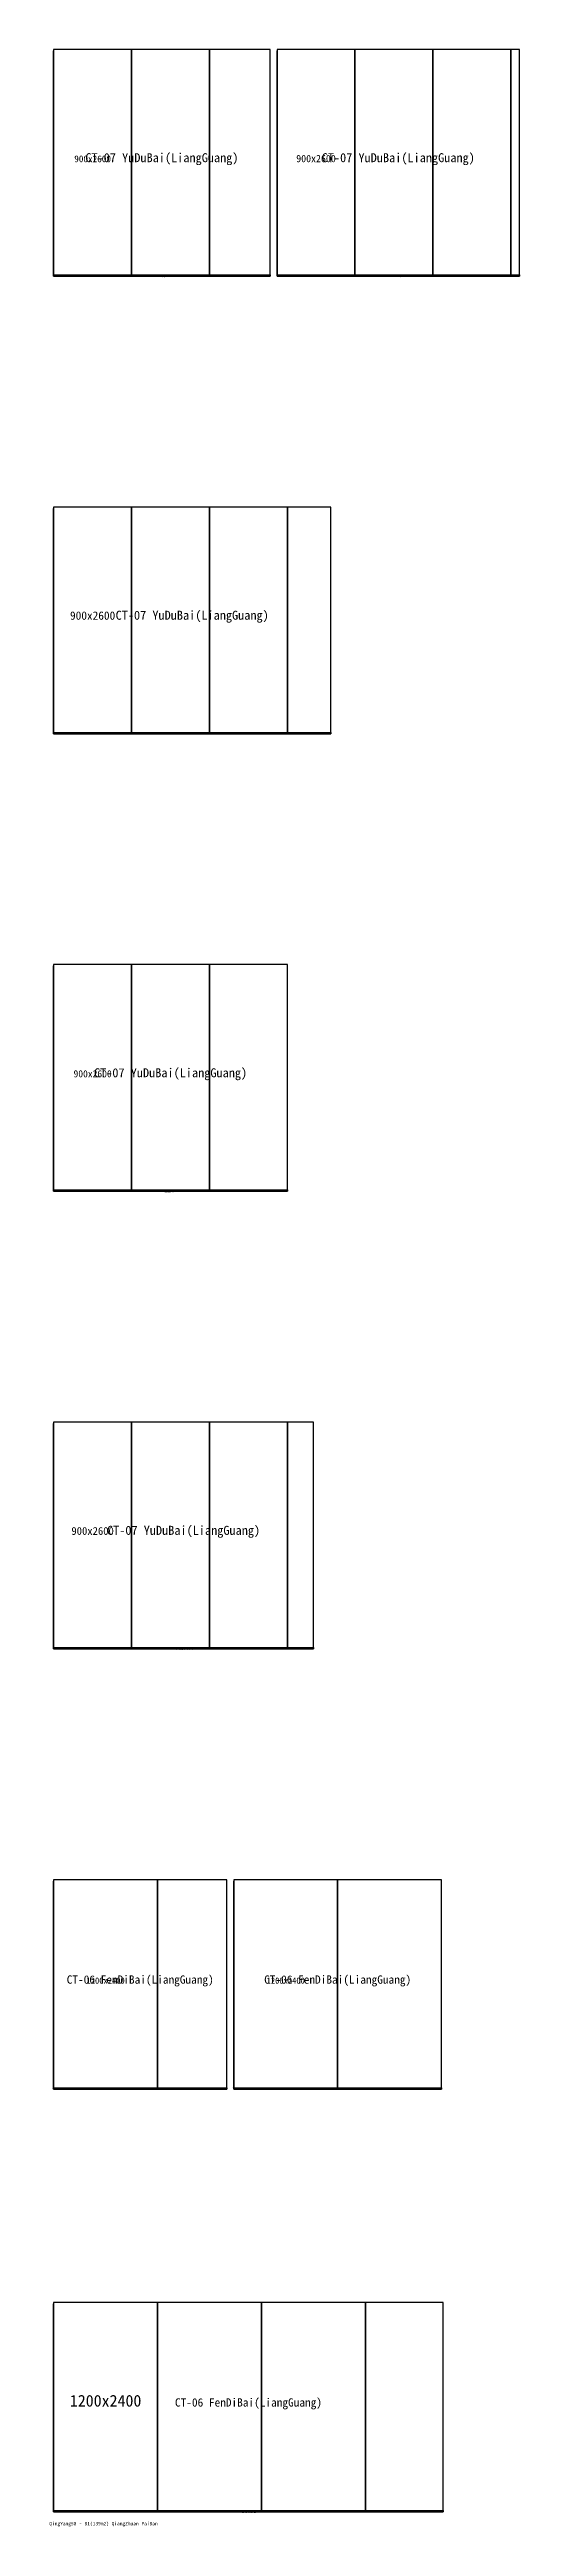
# Model space of a CAD drawing. Header units: millimetres. Extents: x 52 to 5480, y -63 to 28520.
import ezdxf
from ezdxf.enums import TextEntityAlignment as Align

# ---------------------------------------------------------------- set-up
doc = ezdxf.new("R2010")
doc.units = ezdxf.units.MM
for name, color, linetype in [('DIM', 3, 'CONTINUOUS'), ('TEXT', 7, 'CONTINUOUS'), ('TILE', 5, 'CONTINUOUS'), ('TILE_CUT', 2, 'Continuous'), ('TITLE', 6, 'CONTINUOUS'), ('WALL', 7, 'CONTINUOUS')]:
    doc.layers.add(name, color=color, linetype=linetype)

msp = doc.modelspace()

# ---------------------------------------------------------------- linework, layer by layer
at = {"layer": 'DIM'}
for p, q in [((100, 28520), (100, 28505)), ((100, 25905), (100, 28505)), ((2680, 28520), (2680, 28505)), ((2680, 25905), (2680, 28505)), ((100, 25920), (100, 25905)), ((100, 25920), (100, 25905)), ((100, 25905), (2600, 25905)), ((2600, 25920), (2600, 25905)), ((2680, 25920), (2680, 25905)), ((2680, 25920), (2680, 25905)), ((2680, 25905), (5480, 25905)), ((5480, 25920), (5480, 25905)), ((100, 23240), (100, 23225)), ((100, 20625), (100, 23225)), ((100, 20640), (100, 20625)), ((100, 20640), (100, 20625)), ((100, 20625), (3300, 20625)), ((3300, 20640), (3300, 20625)), ((100, 17960), (100, 17945)), ((100, 15345), (100, 17945)), ((100, 15360), (100, 15345)), ((100, 15360), (100, 15345)), ((100, 15345), (2800, 15345)), ((2800, 15360), (2800, 15345)), ((100, 12680), (100, 12665)), ((100, 10065), (100, 12665)), ((100, 10080), (100, 10065)), ((100, 10080), (100, 10065)), ((100, 10065), (3100, 10065)), ((3100, 10080), (3100, 10065)), ((100, 7400), (100, 7385)), ((100, 4985), (100, 7385)), ((2180, 7400), (2180, 7385)), ((2180, 4985), (2180, 7385)), ((100, 5000), (100, 4985)), ((100, 5000), (100, 4985)), ((100, 4985), (2100, 4985)), ((2100, 5000), (2100, 4985)), ((2180, 5000), (2180, 4985)), ((2180, 5000), (2180, 4985)), ((2180, 4985), (4580, 4985)), ((4580, 5000), (4580, 4985)), ((100, 2520), (100, 2505)), ((100, 105), (100, 2505)), ((100, 120), (100, 105)), ((100, 120), (100, 105)), ((100, 105), (4600, 105)), ((4600, 120), (4600, 105))]:
    msp.add_line(p, q, dxfattribs=at)
at = {"layer": 'TILE'}
for points in [[(100, 25920), (1000, 25920), (1000, 28520), (100, 28520), (100, 25920)], [(1000, 25920), (1900, 25920), (1900, 28520), (1000, 28520), (1000, 25920)], [(2680, 25920), (3580, 25920), (3580, 28520), (2680, 28520), (2680, 25920)], [(3580, 25920), (4480, 25920), (4480, 28520), (3580, 28520), (3580, 25920)], [(4480, 25920), (5380, 25920), (5380, 28520), (4480, 28520), (4480, 25920)], [(100, 20640), (1000, 20640), (1000, 23240), (100, 23240), (100, 20640)], [(1000, 20640), (1900, 20640), (1900, 23240), (1000, 23240), (1000, 20640)], [(1900, 20640), (2800, 20640), (2800, 23240), (1900, 23240), (1900, 20640)], [(100, 15360), (1000, 15360), (1000, 17960), (100, 17960), (100, 15360)], [(1000, 15360), (1900, 15360), (1900, 17960), (1000, 17960), (1000, 15360)], [(1900, 15360), (2800, 15360), (2800, 17960), (1900, 17960), (1900, 15360)], [(100, 10080), (1000, 10080), (1000, 12680), (100, 12680), (100, 10080)], [(1000, 10080), (1900, 10080), (1900, 12680), (1000, 12680), (1000, 10080)], [(1900, 10080), (2800, 10080), (2800, 12680), (1900, 12680), (1900, 10080)], [(100, 5000), (1300, 5000), (1300, 7400), (100, 7400), (100, 5000)], [(2180, 5000), (3380, 5000), (3380, 7400), (2180, 7400), (2180, 5000)], [(3380, 5000), (4580, 5000), (4580, 7400), (3380, 7400), (3380, 5000)], [(100, 120), (1300, 120), (1300, 2520), (100, 2520), (100, 120)], [(1300, 120), (2500, 120), (2500, 2520), (1300, 2520), (1300, 120)], [(2500, 120), (3700, 120), (3700, 2520), (2500, 2520), (2500, 120)]]:
    msp.add_lwpolyline(points, close=True, dxfattribs=at)
at = {"layer": 'TILE_CUT'}
for points in [[(1900, 25920), (2600, 25920), (2600, 28520), (1900, 28520), (1900, 25920)], [(5380, 25920), (5480, 25920), (5480, 28520), (5380, 28520), (5380, 25920)], [(2800, 20640), (3300, 20640), (3300, 23240), (2800, 23240), (2800, 20640)], [(2800, 10080), (3100, 10080), (3100, 12680), (2800, 12680), (2800, 10080)], [(1300, 5000), (2100, 5000), (2100, 7400), (1300, 7400), (1300, 5000)], [(3700, 120), (4600, 120), (4600, 2520), (3700, 2520), (3700, 120)]]:
    msp.add_lwpolyline(points, close=True, dxfattribs=at)
at = {"layer": 'WALL', "color": 7}
for points in [[(100, 25920), (2600, 25920), (2600, 28520), (100, 28520), (100, 25920)], [(2680, 25920), (5480, 25920), (5480, 28520), (2680, 28520), (2680, 25920)], [(100, 20640), (3300, 20640), (3300, 23240), (100, 23240), (100, 20640)], [(100, 15360), (2800, 15360), (2800, 17960), (100, 17960), (100, 15360)], [(100, 10080), (3100, 10080), (3100, 12680), (100, 12680), (100, 10080)], [(100, 5000), (2100, 5000), (2100, 7400), (100, 7400), (100, 5000)], [(2180, 5000), (4580, 5000), (4580, 7400), (2180, 7400), (2180, 5000)], [(100, 120), (4600, 120), (4600, 2520), (100, 2520), (100, 120)]]:
    msp.add_lwpolyline(points, close=True, dxfattribs=at)

# ---------------------------------------------------------------- texts
at = {"layer": 'DIM'}
for s, height, p in [('900x2600', 78, (550, 27220)), ('900x2600', 84, (3130, 27220)), ('2600mm', 6, (100, 25914)), ('2500mm', 6, (1350, 25914)), ('2600mm', 6, (2680, 25914)), ('2800mm', 6, (4080, 25914)), ('900x2600', 96, (550, 21940)), ('2600mm', 6, (100, 20634)), ('3200mm', 6, (1700, 20634)), ('900x2600', 81, (550, 16660)), ('2600mm', 6, (100, 15354)), ('2700mm', 6, (1450, 15354)), ('900x2600', 90, (550, 11380)), ('2600mm', 6, (100, 10074)), ('3000mm', 6, (1600, 10074)), ('1200x2400', 72, (700, 6200)), ('1200x2400', 72, (2780, 6200)), ('2400mm', 6, (100, 4994)), ('2000mm', 6, (1100, 4994)), ('2400mm', 6, (2180, 4994)), ('2400mm', 6, (3380, 4994)), ('1200x2400', 135, (700, 1320)), ('2400mm', 6, (100, 114)), ('4500mm', 6, (2350, 114))]:
    msp.add_text(s, height=height, dxfattribs=at).set_placement(p, align=Align.CENTER)
at = {"layer": 'TEXT'}
for s, height, p in [('CT-07 YuDuBai(LiangGuang)', 104, (1350, 27220)), ('CT-07 YuDuBai(LiangGuang)', 104, (4080, 27220)), ('卫生间三', 25, (1350, 25895)), ('卫生间四', 25, (4080, 25895)), ('CT-07 YuDuBai(LiangGuang)', 104, (1700, 21940)), ('卫生间二', 25, (1700, 20615)), ('CT-07 YuDuBai(LiangGuang)', 104, (1450, 16660)), ('卫生间一', 25, (1450, 15335)), ('CT-07 YuDuBai(LiangGuang)', 104, (1600, 11380)), ('厨房防水墙面', 25, (1600, 10055)), ('CT-06 FenDiBai(LiangGuang)', 96, (1100, 6200)), ('CT-06 FenDiBai(LiangGuang)', 96, (3380, 6200)), ('玄关背景墙', 25, (1100, 4975)), ('厨房烟机墙面', 25, (3380, 4975)), ('CT-06 FenDiBai(LiangGuang)', 96, (2350, 1320)), ('电视背景墙', 25, (2350, 95))]:
    msp.add_text(s, height=height, dxfattribs=at).set_placement(p, align=Align.CENTER)
at = {"layer": 'TITLE'}
msp.add_text('QingYang58 - B1(139m2) QiangZhuan PaiBan', height=40, dxfattribs=at).set_placement((50, -50))

doc.saveas('drawing.dxf')
